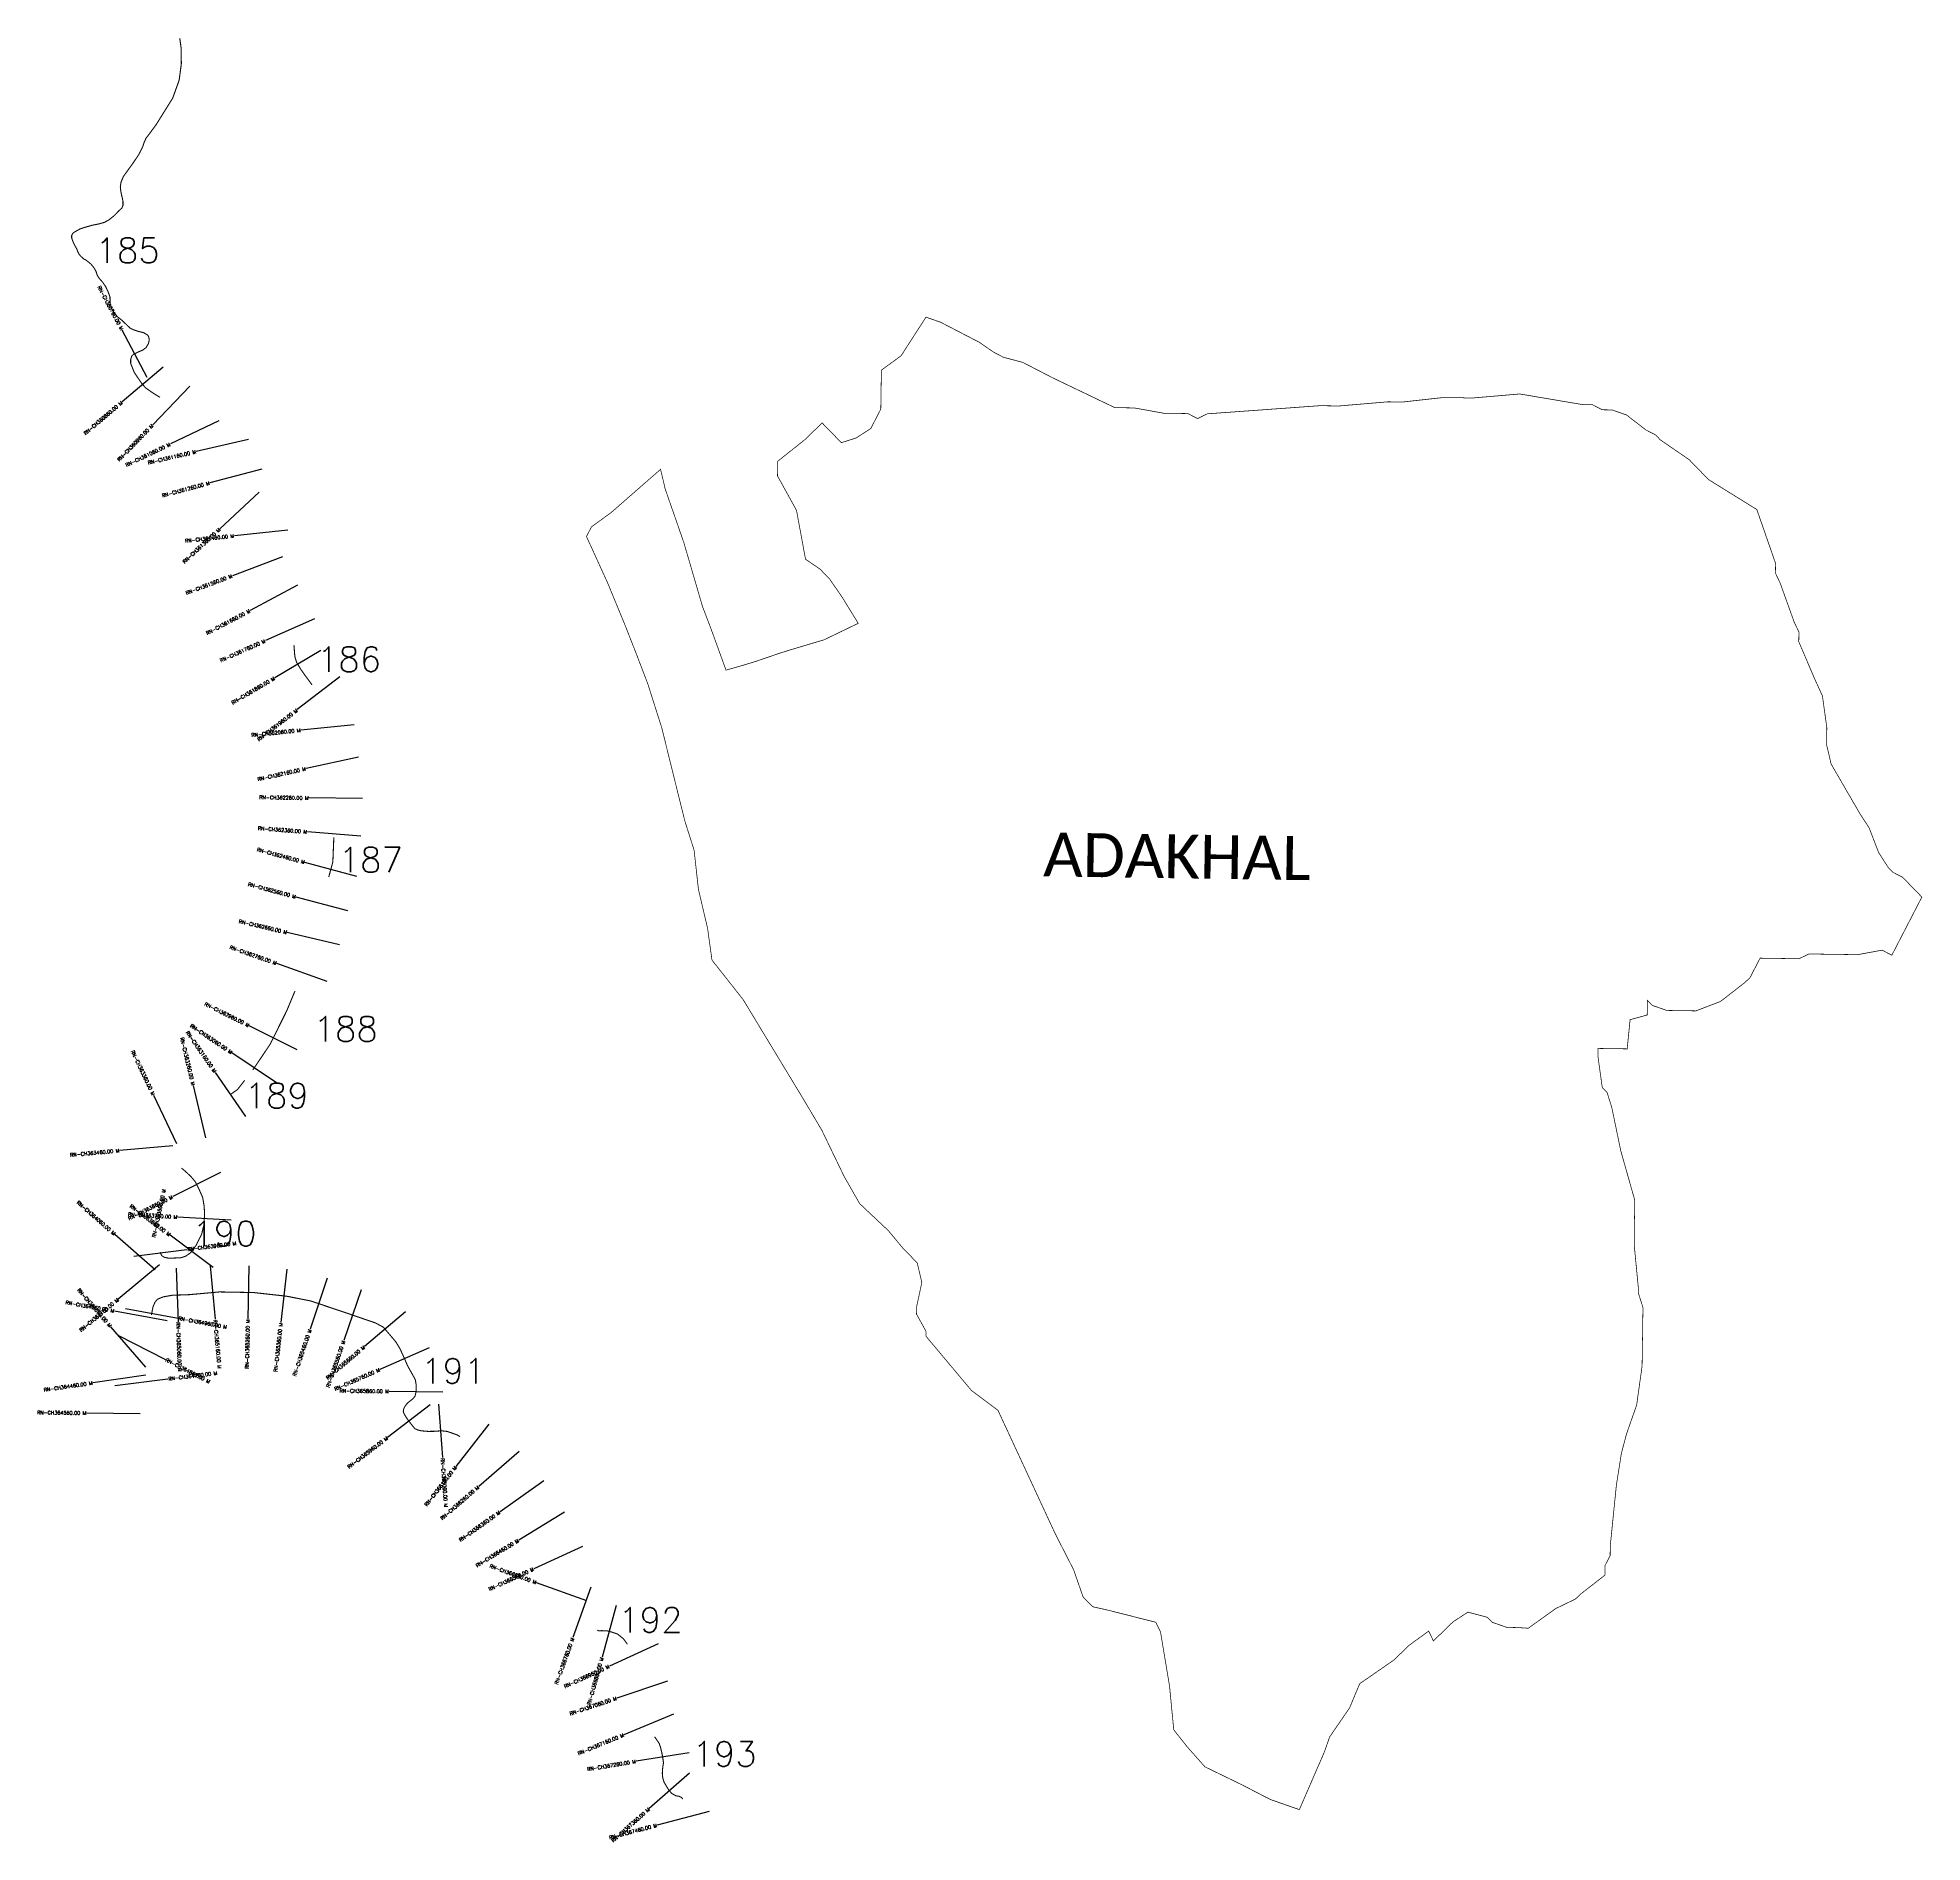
# Model space of a CAD drawing. Header units: metres. Extents: x 297222 to 302500, y 1968854 to 1973907.
import ezdxf
from ezdxf.enums import TextEntityAlignment as Align

# ---------------------------------------------------------------- set-up
doc = ezdxf.new("R2010")
doc.units = ezdxf.units.M
doc.header["$MEASUREMENT"] = 0
for name, color, linetype in [('CS', 134, 'Continuous'), ('CSMark', 6, 'Continuous'), ('NATURALLY PROTECTED', 3, 'Continuous'), ('VILLAGE NAME', 250, 'Continuous')]:
    doc.layers.add(name, color=color, linetype=linetype)
doc.styles.get("Standard").update_dxf_attribs({"font": 'simplex.shx'})

msp = doc.modelspace()

# ---------------------------------------------------------------- linework, layer by layer
at = {"color": 6, "const_width": 2, "flags": 128}
msp.add_lwpolyline([(298758.5, 1972509.9), (298772.6, 1972537), (298827.8, 1972577.2), (298896.9, 1972637.6), (298966.1, 1972698.1), (298974.9, 1972660.4), (298978.9, 1972643.3), (299031.4, 1972492.3), (299083.4, 1972314.1), (299106.4, 1972254), (299124.6, 1972204), (299149.3, 1972135.7), (299192, 1972147.9), (299230.9, 1972159.7), (299298.6, 1972182.8), (299327.8, 1972192.1), (299368.5, 1972204.2), (299423.4, 1972220.5), (299519.6, 1972266.9), (299472.9, 1972342.6), (299439.5, 1972390.9), (299412.6, 1972418.6), (299372, 1972446.4), (299346.7, 1972583.3), (299293.5, 1972679.7), (299294, 1972720.6), (299370, 1972781), (299418.5, 1972828), (299472.3, 1972772.7), (299513.4, 1972785.7), (299554.8, 1972812.4), (299582.8, 1972866.6), (299584.4, 1972975.8), (299639.6, 1973016), (299709.4, 1973124.2), (299750.2, 1973110), (299858.6, 1973053.8), (299899.2, 1973025.9), (299926.2, 1973011.9), (299980.7, 1972997.4), (300062, 1972955.3), (300238.2, 1972870.8), (300292.8, 1972870), (300374.5, 1972855.2), (300442.8, 1972854.2), (300469.9, 1972840.2), (300497.4, 1972853.5), (300811.7, 1972876.2), (300866.3, 1972875.5), (301003, 1972887.1), (301043.9, 1972886.5), (301145.9, 1972897.8), (301153.3, 1972898.6), (301195.7, 1972898.6), (301207.9, 1972898.6), (301235.3, 1972897.4), (301277.8, 1972901), (301371.9, 1972909.1), (301549, 1972879.2), (301576.3, 1972878.8), (301603.4, 1972864.8), (301630.7, 1972864.4), (301671.4, 1972850.2), (301725.5, 1972808.4), (301752.5, 1972794.4), (301766, 1972780.5), (301847.1, 1972724.8), (301900.9, 1972669.4), (302036.2, 1972585.5), (302088.7, 1972434.6), (302088.3, 1972407.3), (302101.5, 1972379.8), (302113.5, 1972346.3), (302140.9, 1972270), (302154.1, 1972242.5), (302153.7, 1972215.2), (302198.2, 1972111.2), (302219.8, 1972064), (302232.3, 1971974.7), (302231.5, 1971927.4), (302244.4, 1971872.6), (302315.9, 1971749.4), (302324.3, 1971734.9), (302340.1, 1971710.5), (302351, 1971693.5), (302377.4, 1971624.9), (302404, 1971583.5), (302417.5, 1971569.7), (302444.6, 1971555.7), (302498.4, 1971500.3), (302414.3, 1971337.6), (302387.1, 1971351.7), (302318.6, 1971339.1), (302182.1, 1971341), (302154.6, 1971327.7), (302045.4, 1971329.3), (302017.3, 1971275.1), (302003.5, 1971261.7), (301934.5, 1971208.1), (301865.8, 1971181.7), (301783.9, 1971182.9), (301743.2, 1971197.2), (301729.7, 1971211), (301729.1, 1971170.1), (301681.3, 1971157), (301673.1, 1971075.3), (301591.2, 1971076.5), (301591, 1971056), (301603.3, 1970967.1), (301616.8, 1970953.2), (301629.8, 1970912.1), (301655.4, 1970788.9), (301694.3, 1970651.8), (301693.1, 1970568.4), (301692.8, 1970526.3), (301704.4, 1970405.9), (301704.2, 1970392.2), (301717.3, 1970351.1), (301714.9, 1970187.3), (301699.7, 1970078.3), (301671.2, 1969996.8), (301656.8, 1969942.4), (301643, 1969854.8), (301625.7, 1969683.4), (301625.4, 1969656.1), (301611.3, 1969629), (301610.9, 1969601.7), (301541.9, 1969548.1), (301528.1, 1969534.7), (301473, 1969508.1), (301396, 1969453), (301366.6, 1969454.9), (301335.8, 1969455.5), (301295, 1969469.8), (301281.6, 1969483.6), (301227.2, 1969498.1), (301185.8, 1969471.3), (301130.4, 1969417.5), (301117.2, 1969445), (301062, 1969404.9), (301020.4, 1969364.5), (300923.9, 1969297.6), (300895.6, 1969229.8), (300839.8, 1969148.7), (300828.6, 1969116.4), (300826.6, 1969110.8), (300822.3, 1969100.2), (300801.3, 1969051.9), (300755, 1968945.1), (300673.5, 1968973.6), (300608.9, 1969007), (300592.2, 1969015.7), (300570.9, 1969026), (300531.5, 1969045.1), (300490.5, 1969065), (300439.4, 1969122.8), (300403.3, 1969168.6), (300397.3, 1969230.1), (300391.4, 1969291.7), (300366.3, 1969442.2), (300353, 1969469.7), (300314.8, 1969479.4), (300250.9, 1969495.6), (300218.1, 1969503.9), (300176.1, 1969513.2), (300149.2, 1969540.9), (300123, 1969616.4), (300070.9, 1969718.4), (299911, 1970063.1), (299836.7, 1970118.8), (299709.2, 1970270.8), (299709.4, 1970284.5), (299682.8, 1970332.6), (299683.1, 1970353.1), (299697.7, 1970421.2), (299684.9, 1970476), (299644.5, 1970517.5), (299604.3, 1970565.9), (299523.5, 1970642.1), (299479.8, 1970718.7), (299417.2, 1970848.4), (299362.1, 1970941), (299197.2, 1971213.4), (299110, 1971323.9), (299097.7, 1971412.8), (299072, 1971522.4), (299059.9, 1971631.8), (299033.8, 1971714.1), (298969.3, 1971974.4), (298930.1, 1972097.9), (298896.4, 1972185.8), (298865.7, 1972263.8), (298840.6, 1972324.6), (298818.1, 1972379.3), (298791.1, 1972438.5), (298758.5, 1972509.9)], dxfattribs=at)
at = {"layer": 'CS'}
for p, q in [((297528.6, 1972955.5), (297458.3, 1973087.9)), ((297572.6, 1972984.3), (297458.4, 1972887.1)), ((297647.9, 1972930.9), (297543.7, 1972822.9)), ((297728.8, 1972833.9), (297593.6, 1972769.1)), ((297811.9, 1972781.8), (297665.8, 1972747.8)), ((297848.9, 1972698.9), (297704.1, 1972660.1)), ((297841.5, 1972634.1), (297731.8, 1972531.9)), ((297921.8, 1972527.4), (297772.6, 1972512)), ((297907.1, 1972453.1), (297766.8, 1972400.2)), ((297949.4, 1972373.4), (297816.9, 1972303.1)), ((297996.6, 1972279.4), (297859.5, 1972218.4)), ((298014.6, 1972190.4), (297885.4, 1972114.1)), ((298067.4, 1972116.8), (297948.7, 1972025.1)), ((298107.9, 1971982.6), (297958.7, 1971967.6)), ((298119.8, 1971892.2), (297973.3, 1971860)), ((298131.4, 1971775.9), (297981.4, 1971777.8)), ((298126.5, 1971671.3), (297976.9, 1971682.7)), ((298115, 1971558.2), (297970.2, 1971597.4)), ((298090.3, 1971461.4), (297945.4, 1971500.4)), ((298066.7, 1971366.8), (297920.6, 1971401)), ((298032.6, 1971264.3), (297891.1, 1971314.1)), ((297948.6, 1971072.8), (297814.3, 1971139.7)), ((297890.2, 1970980.1), (297765.7, 1971063.8)), ((297804.7, 1970886.4), (297719.2, 1971009.6)), ((297611, 1970809.5), (297546.5, 1970944.9)), ((297692.6, 1970826.5), (297657.7, 1970972.4)), ((297600.5, 1970804.2), (297451.1, 1970790.6)), ((297733.7, 1970729.4), (297599.9, 1970661.7)), ((297550.8, 1970456.8), (297437.8, 1970555.6)), ((297763.2, 1970595.4), (297613.4, 1970604.1)), ((297490.8, 1970495.1), (297639.7, 1970513.7)), ((297712.7, 1970463.5), (297592.6, 1970553.3)), ((297562.8, 1970470.6), (297447.4, 1970374.8)), ((297609.3, 1970460.8), (297614.8, 1970310.9)), ((297705, 1970467.7), (297718.5, 1970318.3)), ((297813, 1970468.2), (297810.3, 1970318.2)), ((297919.4, 1970458.2), (297902.9, 1970309.1)), ((298032.5, 1970433), (297984.6, 1970290.8)), ((298127.6, 1970400.9), (298079, 1970258.9)), ((297467.4, 1970348.6), (297614.9, 1970321.3)), ((297524.7, 1970183.8), (297426.4, 1970297.1)), ((297584.3, 1970314.1), (297436.7, 1970340.8)), ((298251.4, 1970339.3), (298137, 1970242.2)), ((297446, 1970273.7), (297579.7, 1970205.5)), ((298317.5, 1970238), (298180.2, 1970177.7)), ((297524.7, 1970161.4), (297376.2, 1970140.1)), ((297437.5, 1970133.1), (297586.4, 1970151)), ((298356.2, 1970114.5), (298206.2, 1970116.3)), ((298344.3, 1970080.5), (298355.2, 1969930.9)), ((297508.9, 1970053.8), (297358.9, 1970055.5)), ((298320.8, 1970078.5), (298201.6, 1969987.5)), ((298485, 1970024.7), (298393.1, 1969906.2)), ((298570.1, 1969948.1), (298456.7, 1969849.8)), ((298638.9, 1969865.8), (298516.5, 1969779)), ((298696.9, 1969778.1), (298568.8, 1969700)), ((298747.5, 1969682), (298611.2, 1969619.4)), ((298759.9, 1969529.4), (298618.9, 1969580.5)), ((298770.9, 1969568.3), (298720.6, 1969427)), ((298842, 1969516.6), (298802.1, 1969372)), ((298959.5, 1969409.2), (298823, 1969347)), ((298985.7, 1969305.1), (298843.5, 1969257.5)), ((299002.3, 1969212.1), (298863.6, 1969154.9)), ((299045.8, 1969104.6), (298897.7, 1969080.4)), ((299047, 1969047.5), (298934.5, 1968948.2)), ((299102, 1968939.6), (298956.9, 1968901.7))]:
    msp.add_line(p, q, dxfattribs=at)
at = {"layer": 'NATURALLY PROTECTED', "const_width": 3, "flags": 128}
for points in [[(297619.5, 1973905.2), (297623.2, 1973878.3), (297623.9, 1973833.9), (297617.8, 1973787.7), (297599.7, 1973737.4), (297552.8, 1973662.3), (297529.4, 1973630.9), (297525.2, 1973625.7), (297519.9, 1973614.1), (297515.6, 1973600.8), (297504.6, 1973579.1), (297487.9, 1973554.5), (297461.4, 1973517.7), (297454.9, 1973501.8), (297453, 1973488.8), (297454.2, 1973478), (297456.2, 1973467.8), (297458.3, 1973458.9), (297460.6, 1973447.4), (297460.6, 1973437.4), (297457.3, 1973429.5), (297448.2, 1973421.2), (297436.2, 1973408.6), (297420.9, 1973396.3), (297408.2, 1973389.5), (297391.2, 1973384.8), (297373.4, 1973381.3), (297355.8, 1973376.2), (297341, 1973371.6), (297330.4, 1973365.7), (297324.5, 1973362.5), (297319.4, 1973358.3), (297316.8, 1973353), (297316.7, 1973346.2), (297318.9, 1973339.7), (297322.8, 1973330.2), (297326.3, 1973323.6), (297331.1, 1973314.9), (297333.4, 1973308.9), (297336.2, 1973302.4), (297341.8, 1973295.1), (297349.7, 1973287.7), (297357.1, 1973283.9), (297370.7, 1973272.9), (297379.4, 1973262.2), (297385, 1973252.4), (297388.1, 1973242), (297393.9, 1973232.8), (297402.9, 1973222.8), (297412.1, 1973209.3), (297418.7, 1973195.4), (297424, 1973181), (297424.5, 1973163.6), (297427.4, 1973150.1), (297436.5, 1973134.8), (297445.5, 1973124.9), (297457.8, 1973115.1), (297466.2, 1973107), (297480.3, 1973093.6), (297488.3, 1973089.5), (297503.2, 1973084.4), (297517.8, 1973080.9), (297529.4, 1973074.1), (297532.8, 1973068.6), (297534, 1973059.6), (297531.5, 1973049.8), (297525.1, 1973038.9), (297516.4, 1973032.3), (297500, 1973025.2), (297489.4, 1973019.6), (297485.1, 1973015.4), (297481.9, 1973005.5), (297482.1, 1972994.2), (297492, 1972969.6), (297512.1, 1972939.7), (297523.4, 1972926.4), (297545.4, 1972911.1), (297564.2, 1972899.6)], [(297939.3, 1972205), (297941.2, 1972180.8), (297942.2, 1972172.3), (297946.6, 1972158), (297958, 1972138.8), (297971.1, 1972120.1), (297990, 1972094.6)], [(298051, 1971667.6), (298048.2, 1971598.7), (298036.7, 1971556.2)], [(297942.1, 1971237.2), (297919.1, 1971181.9), (297872.2, 1971087.7), (297824.2, 1971016.4)], [(297801.4, 1970987.2), (297781, 1970961.2), (297762.3, 1970948.2)], [(297624.3, 1970741.4), (297633.7, 1970733.6), (297650.3, 1970718.4), (297662.9, 1970703.2), (297673.1, 1970683.1), (297683.5, 1970659.7), (297687.5, 1970636.7), (297689.1, 1970614.3), (297687.3, 1970583.3), (297680.7, 1970556.1), (297665.1, 1970525), (297649.7, 1970504.3), (297636.5, 1970495.1), (297623, 1970490.5), (297605.8, 1970489.7), (297588.5, 1970489.1), (297575.6, 1970491.9), (297569.2, 1970496.1), (297565.4, 1970503.5), (297565, 1970506)], [(297540.2, 1970329.9), (297544.3, 1970352.4), (297550, 1970365.6), (297556.7, 1970374), (297572.7, 1970380.8), (297598.5, 1970385.4), (297646.4, 1970387.1), (297730.6, 1970394.7), (297826.5, 1970393), (297918.4, 1970382.8), (297986, 1970369.5), (298087.9, 1970335.2), (298167.8, 1970307.8), (298189.9, 1970295.8), (298207.9, 1970274.6), (298224.8, 1970254.7), (298236.2, 1970235.8), (298244.9, 1970216.8), (298258.2, 1970186.5), (298274.7, 1970157.3), (298279.4, 1970147.9), (298281.5, 1970134.8), (298281.2, 1970115), (298278.4, 1970102.9), (298272.2, 1970095.2), (298261.3, 1970086.9), (298255.2, 1970081.4), (298248.5, 1970071.4), (298246.1, 1970065.5), (298245.6, 1970059), (298247.8, 1970053.2), (298256, 1970039.9), (298266.4, 1970026.2), (298277.6, 1970012), (298285.7, 1970008.4), (298294.6, 1970005.9), (298315.3, 1970004.2), (298333.5, 1970004.5), (298352.1, 1970005.9), (298368.5, 1970004.1), (298396.5, 1969994.3), (298404.4, 1969989.5)], [(298789, 1969447.9), (298789.1, 1969447.7), (298793.5, 1969445.8), (298800.7, 1969446.2), (298817.6, 1969445.5), (298827.1, 1969442.9), (298845.3, 1969436.9), (298862.2, 1969423.4), (298873.1, 1969408.1)], [(298949.2, 1969149.3), (298949.9, 1969148.2), (298953.2, 1969143.6), (298962.3, 1969130.2), (298965.7, 1969120.4), (298970.7, 1969099.1), (298972.9, 1969085.3), (298974.2, 1969076.5), (298972.5, 1969065.6), (298971.5, 1969057.3), (298970.9, 1969046.8), (298972.2, 1969033.5), (298975.9, 1969021.7), (298989.4, 1968999.4), (298997.1, 1968990.7), (299008.8, 1968983.9), (299017.7, 1968982.4), (299024.9, 1968979.1), (299028.2, 1968974.3)]]:
    msp.add_lwpolyline(points, dxfattribs=at)

# ---------------------------------------------------------------- texts
at = {"char_height": 70, "attachment_point": 1}
for s, insert in [('185', (297383.5, 1973346)), ('186', (298003.6, 1972201.2)), ('187', (298064.4, 1971639.7)), ('188', (297994.2, 1971166.2)), ('189', (297801, 1970979.7)), ('190', (297654.6, 1970593.3)), ('191', (298295.3, 1970208.7)), ('192', (298847.6, 1969511.2)), ('193', (299055.3, 1969136.3))]:
    msp.add_mtext_dynamic_manual_height_columns(s, width=95.172, gutter_width=1, heights=[0], dxfattribs=dict(at, insert=insert))
at = {"layer": 'CSMark'}
for s, rotation, p in [('RN-CH360760.00 M', 297.9643, (297457.8, 1973088.8)), ('RN-CH360860.00 M', 40.4172, (297457.6, 1972886.4)), ('RN-CH360960.00 M', 46.0434, (297543, 1972822.2)), ('RN-CH361060.00 M', 25.6272, (297592.7, 1972768.6)), ('RN-CH361160.00 M', 13.0853, (297664.8, 1972747.6)), ('RN-CH361260.00 M', 15.0023, (297703.1, 1972659.8)), ('RN-CH361360.00 M', 42.9504, (297731, 1972531.2)), ('RN-CH361460.00 M', 5.8965, (297771.6, 1972511.9)), ('RN-CH361560.00 M', 20.6514, (297765.8, 1972399.8)), ('RN-CH361660.00 M', 27.9289, (297816, 1972302.6)), ('RN-CH361760.00 M', 24.0012, (297858.6, 1972218)), ('RN-CH361860.00 M', 30.5837, (297884.6, 1972113.6)), ('RN-CH361960.00 M', 37.6947, (297947.9, 1972024.5)), ('RN-CH362060.00 M', 5.7334, (297957.7, 1971967.5)), ('RN-CH362160.00 M', 12.4191, (297972.3, 1971859.7)), ('RN-CH362260.00 M', 359.2707, (297980.4, 1971777.8)), ('RN-CH362360.00 M', 355.6463, (297975.9, 1971682.7)), ('RN-CH362460.00 M', 344.8554, (297969.2, 1971597.7)), ('RN-CH362560.00 M', 344.9345, (297944.4, 1971500.7)), ('RN-CH362660.00 M', 346.8097, (297919.7, 1971401.2)), ('RN-CH362760.00 M', 340.5857, (297890.1, 1971314.5)), ('RN-CH362960.00 M', 333.5149, (297813.4, 1971140.2)), ('RN-CH363060.00 M', 326.0623, (297764.9, 1971064.4)), ('RN-CH363260.00 M', 283.4479, (297657.4, 1970973.4)), ('RN-CH363160.00 M', 304.7822, (297718.6, 1971010.4)), ('RN-CH363360.00 M', 295.4644, (297546, 1970945.9)), ('RN-CH363460.00 M', 5.1971, (297450.1, 1970790.5)), ('RN-CH363660.00 M', 26.8323, (297599, 1970661.3)), ('RN-CH363560.00 M', 77.9364, (297575.5, 1970682)), ('RN-CH364060.00 M', 318.8436, (297437.1, 1970556.2)), ('RN-CH363760.00 M', 356.6686, (297612.4, 1970604.2)), ('RN-CH363860.00 M', 323.2061, (297591.8, 1970553.9)), ('RN-CH364360.00 M', 310.9037, (297425.8, 1970297.9)), ('RN-CH364260.00 M', 349.7249, (297435.7, 1970341)), ('RN-CH364160.00 M', 39.722, (297446.6, 1970374.1)), ('RN-CH365260.00 M', 88.9726, (297810.3, 1970317.2)), ('RN-CH365360.00 M', 83.7016, (297902.8, 1970308.1)), ('RN-CH365460.00 M', 71.4061, (297984.3, 1970289.8)), ('RN-CH365660.00 M', 40.3435, (298136.3, 1970241.5)), ('RN-CH365560.00 M', 71.1142, (298078.7, 1970258)), ('RN-CH364460.00 M', 8.1906, (297375.2, 1970139.9)), ('RN-CH365760.00 M', 23.6801, (298179.3, 1970177.3)), ('RN-CH365860.00 M', 359.2821, (298205.2, 1970116.3)), ('RN-CH364560.00 M', 359.3643, (297357.9, 1970055.5)), ('RN-CH365960.00 M', 37.3302, (298200.8, 1969986.9)), ('RN-CH366160.00 M', 52.2201, (298392.5, 1969905.4)), ('RN-CH366260.00 M', 40.915, (298456, 1969849.2)), ('RN-CH366360.00 M', 35.3336, (298515.7, 1969778.5)), ('RN-CH366460.00 M', 31.4058, (298568, 1969699.5)), ('RN-CH366560.00 M', 24.6749, (298610.3, 1969619)), ('RN-CH366660.00 M', 340.0766, (298617.9, 1969580.9)), ('RN-CH366760.00 M', 70.3995, (298720.2, 1969426)), ('RN-CH366960.00 M', 24.5207, (298822.1, 1969346.6)), ('RN-CH366860.00 M', 74.5635, (298801.8, 1969371)), ('RN-CH367060.00 M', 18.5228, (298842.6, 1969257.1)), ('RN-CH367160.00 M', 22.3927, (298862.6, 1969154.5)), ('RN-CH367260.00 M', 9.2831, (298896.7, 1969080.3)), ('RN-CH367360.00 M', 41.4217, (298933.8, 1968947.5)), ('RN-CH367460.00 M', 14.642, (298955.9, 1968901.4))]:
    msp.add_text(s, height=10, rotation=rotation, dxfattribs=at).set_placement(p, align=Align.MIDDLE_RIGHT)
for s, rotation, p in [('RN-CH363960.00 M', 7.1327, (297640.7, 1970513.9)), ('RN-CH365060.00 M', 272.0707, (297614.8, 1970309.9)), ('RN-CH364960.00 M', 349.5265, (297615.8, 1970321.1)), ('RN-CH365160.00 M', 275.1319, (297718.6, 1970317.3)), ('RN-CH364860.00 M', 332.9837, (297580.6, 1970205.1)), ('RN-CH364760.00 M', 6.8633, (297587.4, 1970151.1)), ('RN-CH366060.00 M', 274.1921, (298355.3, 1969929.9))]:
    msp.add_text(s, height=10, rotation=rotation, dxfattribs=at).set_placement(p, align=Align.MIDDLE_LEFT)
at = {"layer": 'VILLAGE NAME', "insert": (300038.9, 1971681.2), "char_height": 122.778, "attachment_point": 1, "rotation": 359.1736}
msp.add_mtext_dynamic_manual_height_columns('{\\fCalibri|b0|i0|c0|p34;ADAKHAL} ', width=1567.05, gutter_width=613.9, heights=[32.3], dxfattribs=at)

doc.saveas('drawing.dxf')
